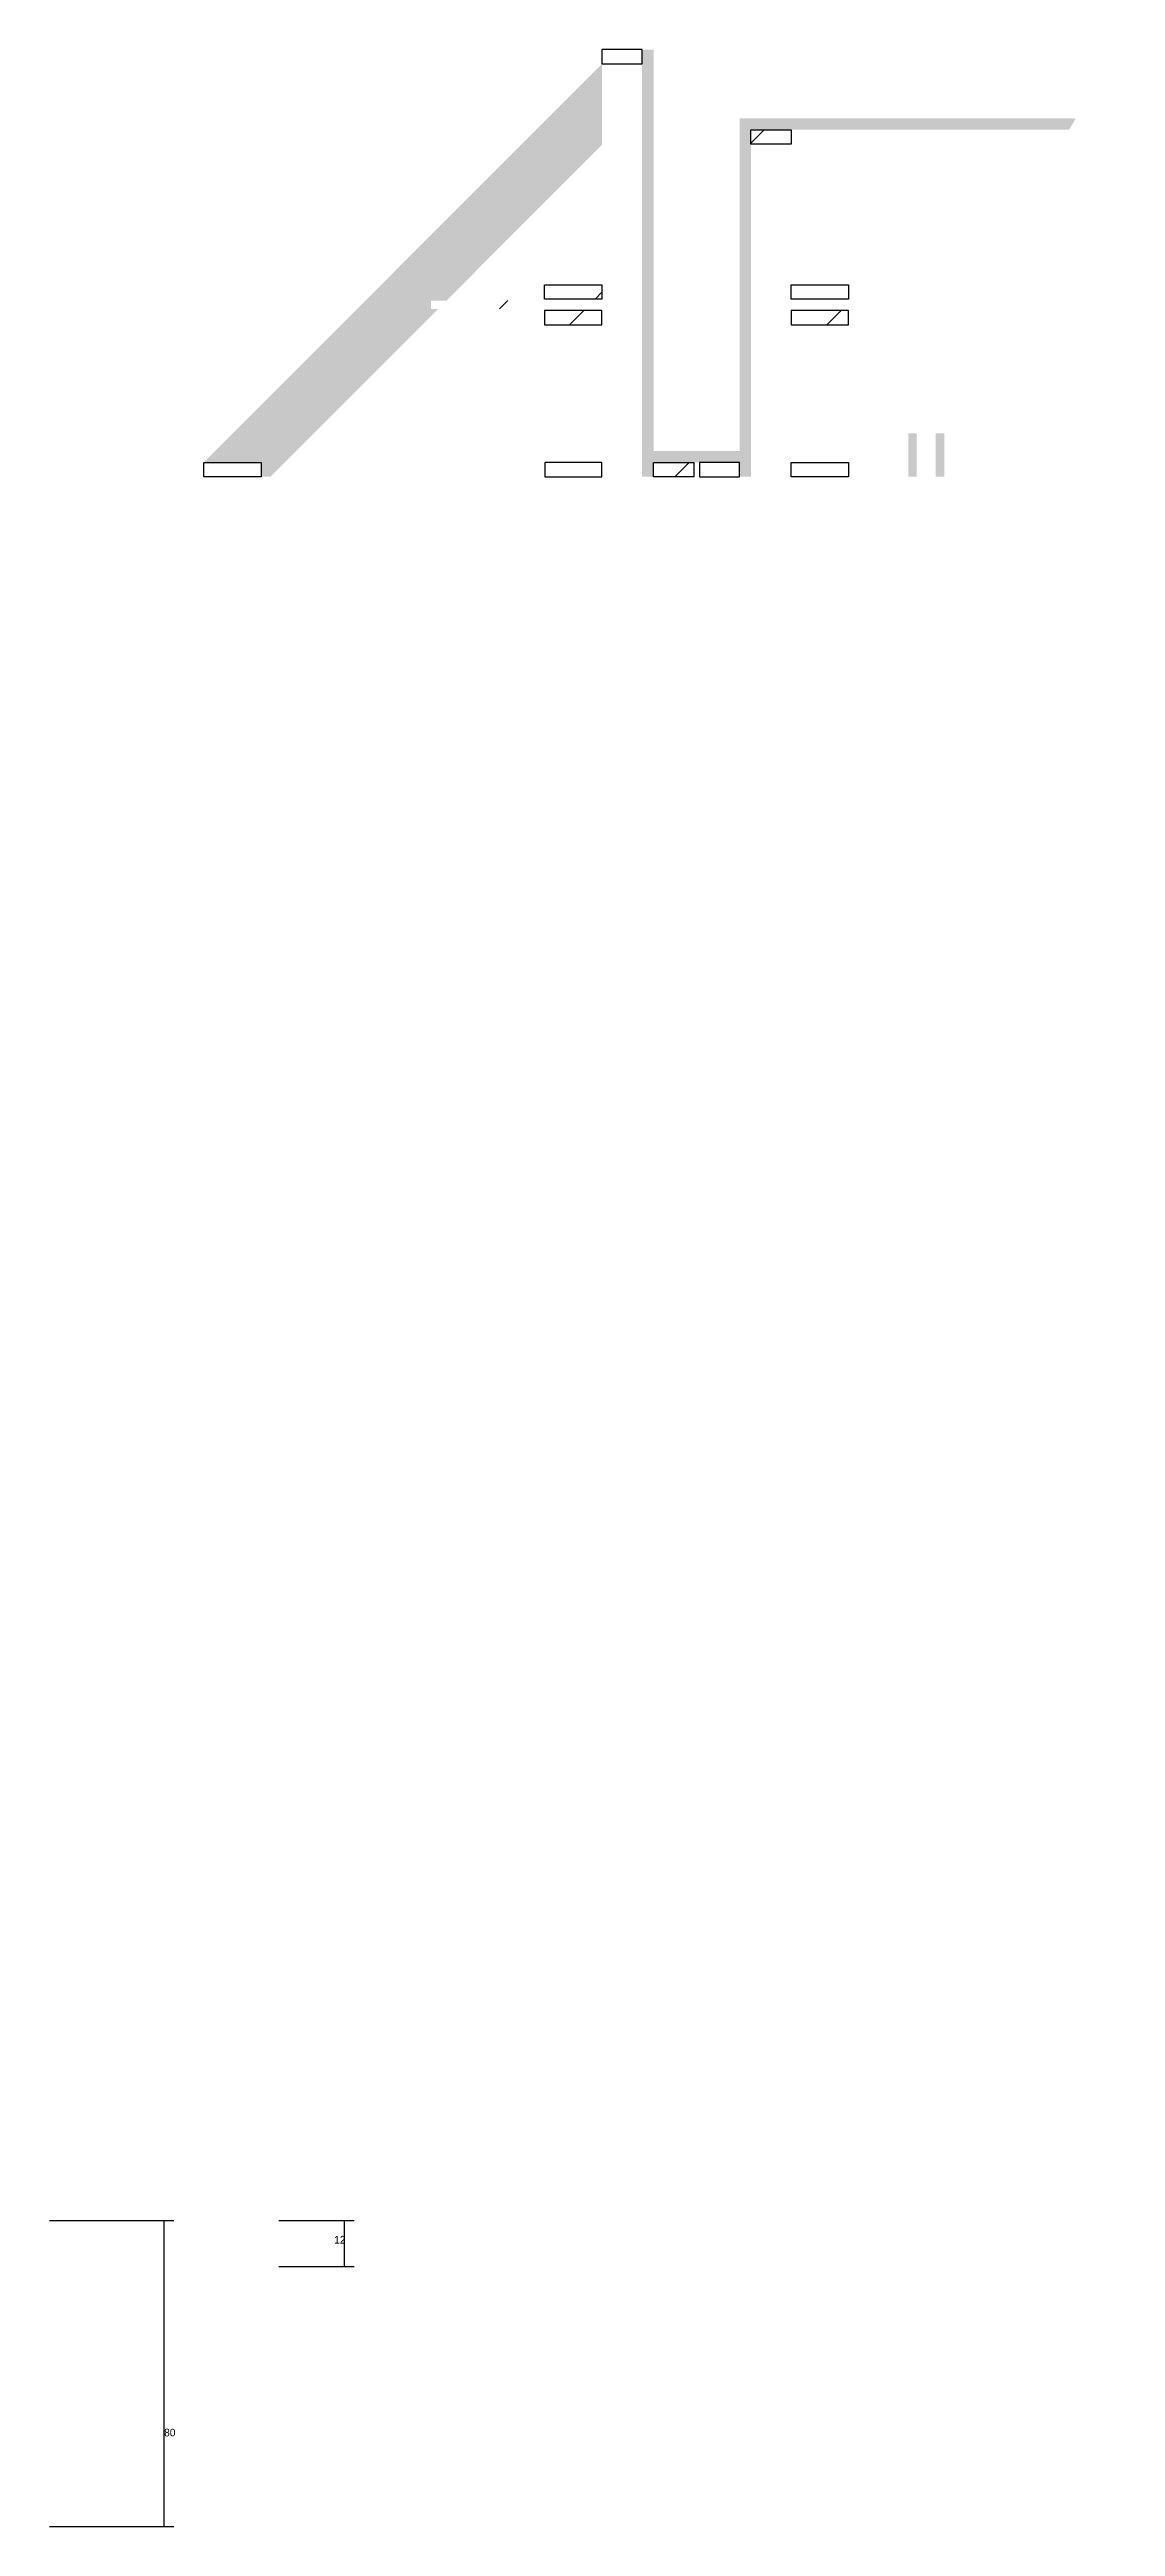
# Model space of a CAD drawing. Header units: metres. Extents: x 129272 to 131365, y 32610 to 33945.
# Drawn here: x 129272 to 129830, y 32618 to 33914 of the extents above; entities that cross this region are included whole.
import ezdxf

# ---------------------------------------------------------------- set-up
doc = ezdxf.new("R2010")
doc.units = ezdxf.units.M
for name, color, linetype in [('CONCRETO', 8, 'Continuous'), ('COTA', 2, 'Continuous'), ('Hachura', 8, 'Continuous'), ('Madeira', 52, 'Continuous')]:
    doc.layers.add(name, color=color, linetype=linetype)

msp = doc.modelspace()

# ---------------------------------------------------------------- texts
at = {"layer": 'COTA'}
for s, p in [('12', (129421.1, 32766.1)), ('80', (129332.1, 32665.2))]:
    msp.add_text(s, height=4, dxfattribs=at).set_placement(p)

# ---------------------------------------------------------------- hatches: boundary and pattern name
at = {"layer": 'CONCRETO'}
h = msp.add_hatch(dxfattribs=at)
h.set_pattern_fill('AR-CONC', scale=4)
h.paths.add_polyline_path([(129588.3, 33913.8), (129588.3, 33703.8), (129633.3, 33703.8), (129633.3, 33877.8), (129809.3, 33877.8), (129830.1, 33913.8)])
h = msp.add_hatch(dxfattribs=at)
h.set_pattern_fill('AR-CONC', scale=4)
h.paths.add_polyline_path([(129590.5, 33803.3), (129605.4, 33803.3), (129605.4, 33803.3), (129605.4, 33818.8), (129605.4, 33818.8), (129590.5, 33818.8), (129590.5, 33818.8), (129590.5, 33803.3)])
h = msp.add_hatch(dxfattribs=at)
h.set_pattern_fill('AR-CONC', scale=4)
h.paths.add_polyline_path([(129615.9, 33803.3), (129630.7, 33803.3), (129630.7, 33803.3), (129630.7, 33818.8), (129630.7, 33818.8), (129615.9, 33818.8), (129615.9, 33818.8), (129615.9, 33803.3)])
h = msp.add_hatch(dxfattribs=at)
h.set_pattern_fill('AR-CONC', scale=4)
h.paths.add_polyline_path([(129602.4, 33705.7), (129618.2, 33705.7), (129618.2, 33705.7), (129618.2, 33721.8), (129618.2, 33721.8), (129602.4, 33721.8), (129602.4, 33721.8), (129602.4, 33705.7)])
at = {"layer": 'Hachura'}
h = msp.add_hatch(dxfattribs=at)
h.set_pattern_fill('ANSI31', scale=30)
h.paths.add_polyline_path([(129561.3, 33913.8), (129582.3, 33913.8), (129582.3, 33906.3), (129561.3, 33906.3)])
h = msp.add_hatch(color=8, dxfattribs=at)
h.dxf.hatch_style = 1
h.paths.add_polyline_path([(129588.3, 33913.8), (129582.3, 33913.8), (129582.3, 33913.8), (129582.3, 33690.3), (129582.3, 33690.3), (129588.3, 33690.3), (129588.3, 33690.3), (129588.3, 33913.8)])
h = msp.add_hatch(color=8, dxfattribs=at)
h.dxf.hatch_style = 1
h.paths.add_polyline_path([(129561.3, 33863.9), (129561.3, 33906.3), (129352.8, 33697.8), (129382.9, 33697.8), (129382.9, 33690.3), (129387.7, 33690.3), (129475.5, 33778.1), (129471.8, 33778.1), (129471.8, 33782.5), (129479.9, 33782.5)])
h = msp.add_hatch(color=8, dxfattribs=at)
h.dxf.hatch_style = 1
h.paths.add_polyline_path([(129809.3, 33877.8), (129633.3, 33877.8), (129633.3, 33877.8), (129633.3, 33871.8), (129633.3, 33871.8), (129805.8, 33871.8), (129805.8, 33871.8), (129809.3, 33877.8)])
h = msp.add_hatch(color=8, dxfattribs=at)
h.dxf.hatch_style = 1
h.paths.add_polyline_path([(129639.3, 33871.8), (129633.3, 33871.8), (129633.3, 33871.8), (129633.3, 33690.3), (129633.3, 33690.3), (129639.3, 33690.3), (129639.3, 33690.3), (129639.3, 33871.8)])
h = msp.add_hatch(dxfattribs=at)
h.set_pattern_fill('ANSI31', scale=30)
h.paths.add_polyline_path([(129639.3, 33871.8), (129660.3, 33871.8), (129660.3, 33864.3), (129639.3, 33864.3)])
h = msp.add_hatch(dxfattribs=at)
h.set_pattern_fill('ANSI32', scale=20)
h.paths.add_polyline_path([(129471.8, 33778.1), (129471.8, 33782.5), (129516.8, 33782.5), (129516.8, 33778.1)])
h = msp.add_hatch(dxfattribs=at)
h.set_pattern_fill('ANSI31', scale=30)
h.paths.add_polyline_path([(129561.3, 33783.3), (129561.3, 33790.8), (129531.2, 33790.8), (129531.2, 33783.3)])
h = msp.add_hatch(dxfattribs=at)
h.set_pattern_fill('ANSI31', scale=30)
h.paths.add_polyline_path([(129690.3, 33783.3), (129690.3, 33790.8), (129660.3, 33790.8), (129660.3, 33783.3)])
h = msp.add_hatch(dxfattribs=at)
h.set_pattern_fill('ANSI31', scale=30)
h.paths.add_polyline_path([(129531.2, 33769.8), (129561.3, 33769.8), (129561.3, 33777.3), (129531.2, 33777.3)])
h = msp.add_hatch(dxfattribs=at)
h.set_pattern_fill('ANSI31', scale=30)
h.paths.add_polyline_path([(129660.3, 33769.8), (129690.3, 33769.8), (129690.3, 33777.3), (129660.3, 33777.3)])
h = msp.add_hatch(color=8, dxfattribs=at)
h.dxf.hatch_style = 1
h.paths.add_polyline_path([(129633.3, 33703.8), (129588.3, 33703.8), (129588.3, 33703.8), (129588.3, 33697.8), (129588.3, 33697.8), (129633.3, 33697.8), (129633.3, 33697.8), (129633.3, 33703.8)])
h = msp.add_hatch(color=8, dxfattribs=at)
h.dxf.hatch_style = 1
h.paths.add_polyline_path([(129721.6, 33690.3), (129726.1, 33690.3), (129726.1, 33713.1), (129721.6, 33713.1)])
h = msp.add_hatch(color=8, dxfattribs=at)
h.dxf.hatch_style = 1
h.paths.add_polyline_path([(129736, 33690.3), (129740.5, 33690.3), (129740.5, 33713.1), (129736, 33713.1)])
h = msp.add_hatch(dxfattribs=at)
h.set_pattern_fill('ANSI31', scale=30)
h.paths.add_polyline_path([(129382.9, 33690.3), (129382.9, 33697.8), (129352.8, 33697.8), (129352.8, 33690.3)])
h = msp.add_hatch(dxfattribs=at)
h.set_pattern_fill('ANSI31', scale=30)
h.paths.add_polyline_path([(129531.3, 33690.3), (129561.3, 33690.3), (129561.3, 33697.8), (129531.3, 33697.8)])
h = msp.add_hatch(dxfattribs=at)
h.set_pattern_fill('ANSI31', scale=30)
h.paths.add_polyline_path([(129588.3, 33697.8), (129609.3, 33697.8), (129609.3, 33690.3), (129588.3, 33690.3)])
h = msp.add_hatch(dxfattribs=at)
h.set_pattern_fill('ANSI31', scale=30)
h.paths.add_polyline_path([(129633.3, 33690.3), (129633.3, 33697.8), (129612.3, 33697.8), (129612.3, 33690.3)])
h = msp.add_hatch(dxfattribs=at)
h.set_pattern_fill('ANSI31', scale=30)
h.paths.add_polyline_path([(129690.3, 33697.8), (129660.3, 33697.8), (129660.3, 33690.3), (129690.3, 33690.3)])

# ---------------------------------------------------------------- linework, layer by layer
at = {"layer": 'COTA'}
for p, q in [((129272.1, 32778.1), (129337.1, 32778.1)), ((129332.1, 32618.1), (129332.1, 32778.1)), ((129392.1, 32778.1), (129431.6, 32778.1)), ((129426.6, 32754.1), (129426.6, 32778.1)), ((129392.1, 32754.1), (129431.6, 32754.1)), ((129272.1, 32618.1), (129337.1, 32618.1))]:
    msp.add_line(p, q, dxfattribs=at)
at = {"layer": 'Madeira'}
for points in [[(129561.3, 33906.3), (129582.3, 33906.3), (129582.3, 33913.8), (129561.3, 33913.8)], [(129660.3, 33864.3), (129639.3, 33864.3), (129639.3, 33871.8), (129660.3, 33871.8)], [(129531.2, 33790.8), (129561.3, 33790.8), (129561.3, 33783.3), (129531.2, 33783.3)], [(129660.3, 33790.8), (129690.3, 33790.8), (129690.3, 33783.3), (129660.3, 33783.3)], [(129531.2, 33769.8), (129561.3, 33769.8), (129561.3, 33777.3), (129531.2, 33777.3)], [(129660.3, 33769.8), (129690.3, 33769.8), (129690.3, 33777.3), (129660.3, 33777.3)], [(129352.8, 33697.8), (129382.9, 33697.8), (129382.9, 33690.3), (129352.8, 33690.3)], [(129531.3, 33690.3), (129561.3, 33690.3), (129561.3, 33697.8), (129531.3, 33697.8)], [(129609.3, 33690.3), (129588.3, 33690.3), (129588.3, 33697.8), (129609.3, 33697.8)], [(129612.3, 33690.3), (129633.3, 33690.3), (129633.3, 33697.8), (129612.3, 33697.8)], [(129690.3, 33690.3), (129660.3, 33690.3), (129660.3, 33697.8), (129690.3, 33697.8)]]:
    msp.add_lwpolyline(points, close=True, dxfattribs=at)

msp.set_redraw_order([(e.dxf.handle, doc.entitydb.next_handle()) for e in msp.query("TEXT MTEXT ATTDEF DIMENSION ARC_DIMENSION")])  # texts and dimensions are drawn at this point

doc.saveas('drawing.dxf')
